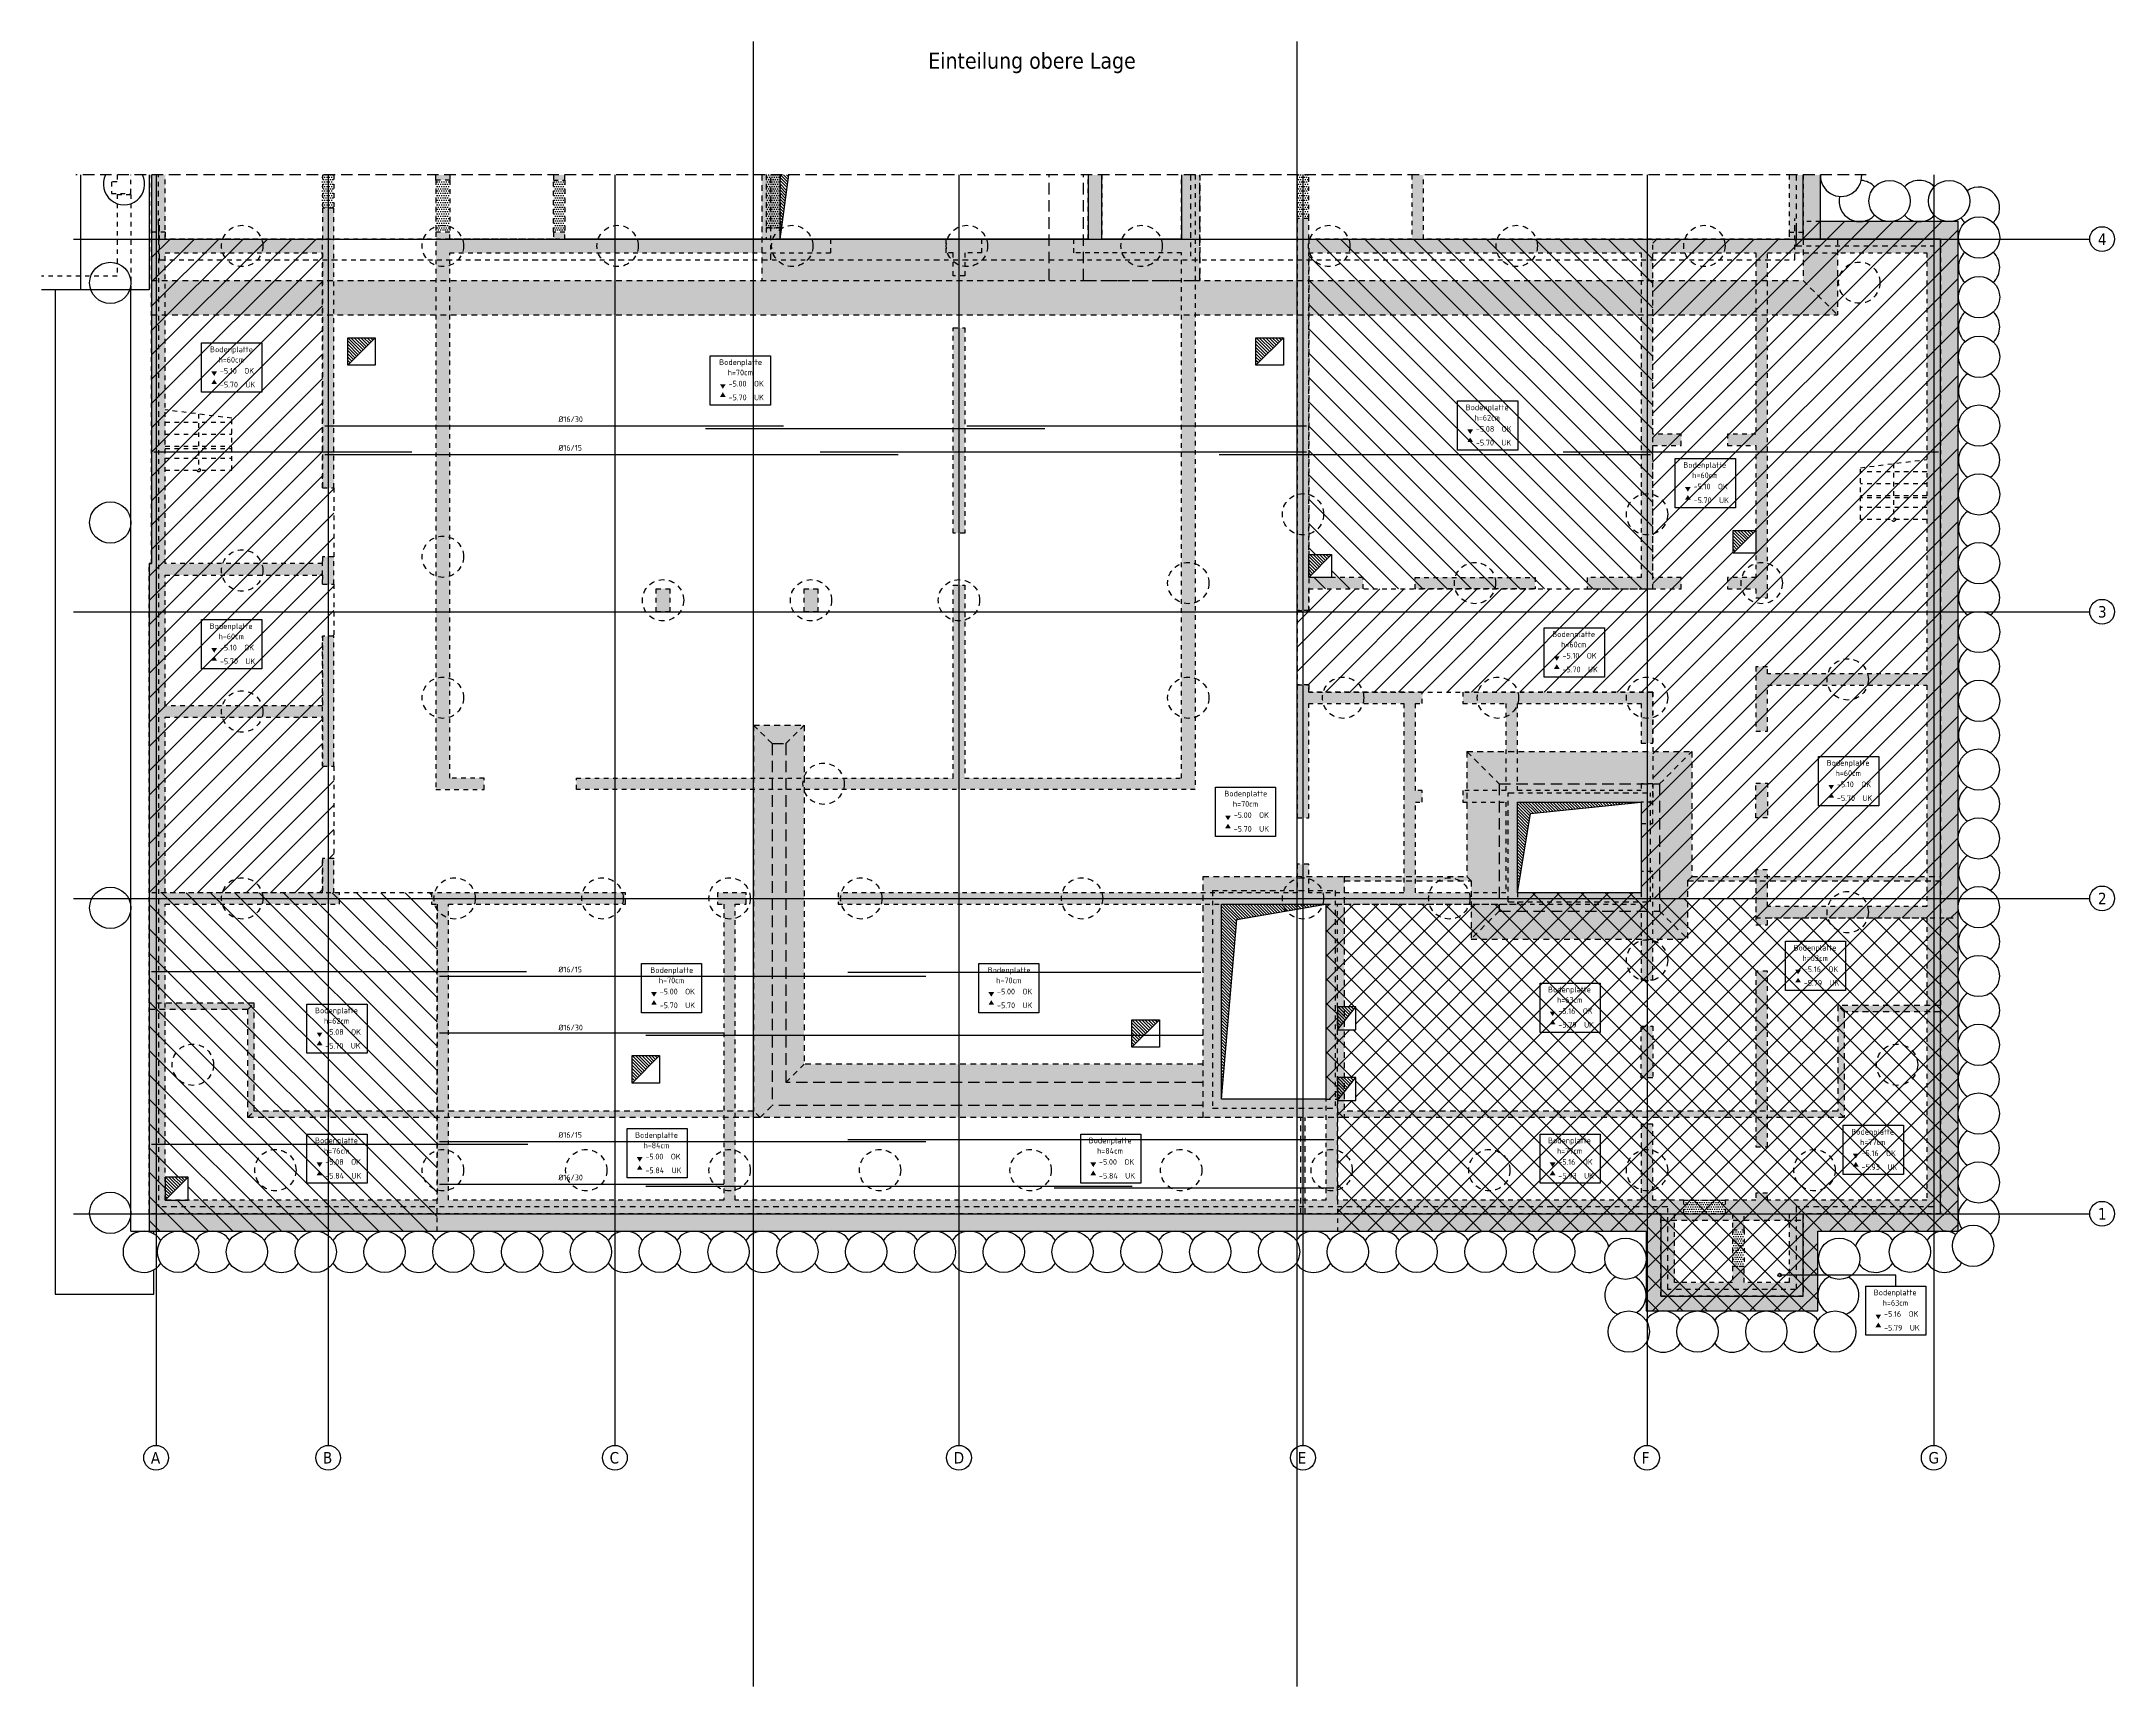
# Model space of a CAD drawing. Extents: x -101 to 101, y -52 to 90.
# Drawn here: x -101.18 to -55.99, y 54.14 to 90.01 of the extents above; entities that cross this region are included whole.
import ezdxf

# ---------------------------------------------------------------- set-up
doc = ezdxf.new("R2010")
doc.units = 0
doc.header["$LTSCALE"] = 0.5
for name, pattern in [('AUSGEZOGEN', [1000.01, 1000, 0.01]), ('DASHED', [0.75, 0.5, -0.25]), ('DIVIDE2', [0.625, 0.25, -0.125, 0, -0.125, 0, -0.125]), ('DOT', [0.175, 0.05, -0.125]), ('HIDDEN', [0.375, 0.25, -0.125]), ('HIDDEN2', [0.187, 0.125, -0.062]), ('PUNKT', [0.175, 0.05, -0.125]), ('VERDECKT', [0.375, 0.25, -0.125]), ('VERDECKTX2', [0.75, 0.5, -0.25])]:
    doc.linetypes.add(name, pattern=pattern)
for name, color, linetype in [('2.UG', 7, 'Continuous'), ('ACHSEN', 7, 'Continuous'), ('AFB', 7, 'Continuous'), ('AFU', 7, 'Continuous'), ('BETON', 7, 'Continuous'), ('Brüstung 2.UG', 7, 'Continuous'), ('DRUEBER', 7, 'Continuous'), ('grau_dunkel', 7, 'Continuous'), ('grau_hell', 7, 'Continuous'), ('grau_mittel', 7, 'Continuous'), ('Gründungspfähle', 7, 'Continuous'), ('HILFE', 7, 'Continuous'), ('koten', 7, 'Continuous'), ('OBJEKT', 7, 'Continuous'), ('RND', 7, 'Continuous'), ('SCHRAFF', 7, 'Continuous'), ('SFP_Achsen', 7, 'Continuous'), ('TEXT', 7, 'Continuous'), ('Verbau', 7, 'Continuous'), ('VERDECKT', 7, 'Continuous'), ('Versprung oberseitig', 7, 'Continuous')]:
    doc.layers.add(name, color=color, linetype=linetype)
doc.layers.add('NOPLOT', color=7, linetype='Continuous', plot=False)
doc.styles.add('helv', font='tahoma.ttf')
doc.styles.add('txt', font='isocp.shx')
doc.linetypes.add('AFU_50K', pattern='A,0.15,["/",Standard,S=0.2,R=0,X=-0.01,Y=-0.1],0.07,["/",Standard,S=0.2,R=0,X=-0.01,Y=-0.1],0.15', length=0.37)
pattern_1 = [(135, (-177.361424, 625.608494), (-0.035355339, -0.035355339), [])]
pattern_2 = [(0, (-180.60081, 556.55084), (0.025, 0.05), [0, -0.05])]
pattern_3 = [(0, (-177.361424, 625.608494), (0.025, 0.05), [0, -0.05])]

# ---------------------------------------------------------------- blocks, each defined once
blk = doc.blocks.new('okrd_o')
at = {"layer": 'koten', "color": 7, "linetype": 'Continuous'}
blk.add_solid([(-0.125, 0.202), (0.125, 0.202), (0, 0)], dxfattribs=at)
at = {"layer": 'koten', "style": 'txt'}
blk.add_attdef('OKRD', (0.25, 0.1), '', height=0.25, dxfattribs=at)
blk = doc.blocks.new('okrd_u')
at = {"layer": 'koten', "color": 7, "linetype": 'Continuous'}
blk.add_solid([(-0.125, -0.202), (0.125, -0.202), (0, 0)], dxfattribs=at)
at = {"layer": 'koten', "style": 'txt'}
blk.add_attdef('OKRD', (0.25, -0.35), '', height=0.25, dxfattribs=at)

msp = doc.modelspace()

# ---------------------------------------------------------------- hatches: boundary and pattern name
at = {"layer": '2.UG', "linetype": 'PUNKT'}
h = msp.add_hatch(dxfattribs=at)
h.set_pattern_fill('DOTS', scale=0.8, double=1)
h.set_pattern_definition(pattern_3)
h.paths.add_polyline_path([(-63.5515, 69.742), (-63.8015, 69.742), (-63.8015, 65.912), (-63.5515, 65.912)], flags=0)
h.paths.add_polyline_path([(-66.0515, 68.542), (-66.3015, 68.542), (-66.3015, 67.417), (-66.0515, 67.417)], flags=0)
h.paths.add_polyline_path([(-62.7765, 87.102), (-98.7765, 87.102), (-98.7765, 78.627), (-98.8265, 78.627), (-98.8265, 64.452), (-65.8765, 64.452), (-65.8765, 62.652), (-62.7765, 62.652), (-62.7765, 64.452), (-59.7765, 64.452), (-59.7765, 85.702), (-62.7765, 85.702)])
h.paths.add_polyline_path([(-63.0765, 87.102), (-71.0515, 87.102), (-71.0515, 85.702), (-63.0765, 85.702)])
h.paths.add_polyline_path([(-90.0165, 87.102), (-98.4765, 87.102), (-98.4765, 85.702), (-95.0515, 85.702), (-95.0515, 86.377), (-94.8015, 86.377), (-94.8015, 80.277), (-95.0515, 80.277), (-95.0515, 85.402), (-98.4765, 85.402), (-98.4765, 78.627), (-95.0515, 78.627), (-95.0515, 78.777), (-94.8015, 78.777), (-94.8015, 78.177), (-95.0515, 78.177), (-95.0515, 78.377), (-98.4765, 78.377), (-98.4765, 75.527), (-95.0515, 75.527), (-95.0515, 77.042), (-94.8015, 77.042), (-94.8015, 74.207), (-95.0515, 74.207), (-95.0515, 75.277), (-98.4765, 75.277), (-98.4765, 71.452), (-95.0515, 71.452), (-95.0515, 72.197), (-94.8015, 72.197), (-94.8015, 71.452), (-94.6815, 71.452), (-94.6815, 71.202), (-98.4765, 71.202), (-98.4765, 64.752), (-92.5515, 64.752), (-92.5515, 71.202), (-92.6715, 71.202), (-92.6715, 71.452), (-88.4465, 71.452), (-88.4465, 71.202), (-92.3015, 71.202), (-92.3015, 64.752), (-86.3015, 64.752), (-86.3015, 71.202), (-86.4365, 71.202), (-86.4365, 71.452), (-85.8165, 71.452), (-85.8165, 71.202), (-86.0515, 71.202), (-86.0515, 64.752), (-73.1765, 64.752), (-73.1765, 71.202), (-83.8065, 71.202), (-83.8065, 71.452), (-73.8015, 71.452), (-73.8015, 72.072), (-73.5515, 72.072), (-73.5515, 71.452), (-71.4765, 71.452), (-71.4765, 75.577), (-73.5515, 75.577), (-73.5515, 73.082), (-73.8015, 73.082), (-73.8015, 75.982), (-73.5515, 75.982), (-73.5515, 75.827), (-71.0765, 75.827), (-71.0765, 75.577), (-71.2265, 75.577), (-71.2265, 73.677), (-71.0765, 73.677), (-71.0765, 73.427), (-71.2265, 73.427), (-71.2265, 71.452), (-69.2515, 71.452), (-69.2515, 73.427), (-70.1915, 73.427), (-70.1915, 73.677), (-69.2515, 73.677), (-69.2515, 75.5769), (-70.1915, 75.577), (-70.1915, 75.827), (-66.0515, 75.827), (-66.0515, 74.712), (-66.3015, 74.712), (-66.3015, 75.577), (-69.0015, 75.577), (-69.0015, 73.6769), (-66.3015, 73.677), (-66.3015, 73.827), (-66.0515, 73.827), (-66.0515, 72.962), (-66.3015, 72.962), (-66.3015, 73.427), (-69.0015, 73.427), (-69.0015, 71.452), (-66.3015, 71.452), (-66.3015, 71.912), (-66.0515, 71.912), (-66.0515, 69.552), (-66.3015, 69.552), (-66.3015, 71.202), (-72.9265, 71.202), (-72.9265, 64.752), (-66.3015, 64.752), (-66.3015, 66.407), (-66.0515, 66.407), (-66.0515, 64.752), (-65.3765, 64.752), (-65.3765, 64.452), (-65.5765, 64.452), (-65.5765, 62.952), (-64.3115, 62.952), (-64.3115, 63.302), (-64.0615, 63.302), (-64.0615, 62.952), (-63.0765, 62.952), (-63.0765, 64.452), (-64.0615, 64.452), (-64.0615, 64.102), (-64.3115, 64.102), (-64.3115, 64.452), (-64.4765, 64.452), (-64.4765, 64.752), (-63.8015, 64.752), (-63.8015, 64.902), (-63.5515, 64.902), (-63.5515, 64.752), (-60.0765, 64.752), (-60.0765, 70.902), (-63.5515, 70.902), (-63.5515, 70.752), (-63.8015, 70.752), (-63.8015, 71.952), (-63.5515, 71.952), (-63.5515, 71.152), (-60.0765, 71.152), (-60.0765, 75.977), (-63.5515, 75.977), (-63.5515, 74.977), (-63.8015, 74.977), (-63.8015, 76.377), (-63.5515, 76.377), (-63.5515, 76.227), (-60.0765, 76.227), (-60.0765, 85.402), (-63.5515, 85.402), (-63.5515, 77.877), (-63.8015, 77.877), (-63.8015, 78.077), (-64.4215, 78.077), (-64.4215, 78.327), (-63.8015, 78.327), (-63.8015, 81.202), (-64.4215, 81.202), (-64.4215, 81.452), (-63.8015, 81.452), (-63.8015, 85.402), (-66.0515, 85.402), (-66.0515, 81.452), (-65.4315, 81.452), (-65.4315, 81.202), (-66.0515, 81.202), (-66.0515, 78.327), (-65.4315, 78.327), (-65.4315, 78.077), (-67.4815, 78.077), (-67.4815, 78.327), (-66.3015, 78.327), (-66.3015, 85.402), (-73.5515, 85.402), (-73.5515, 78.327), (-72.3665, 78.327), (-72.3665, 78.077), (-73.5515, 78.077), (-73.5515, 77.607), (-73.8015, 77.607), (-73.8015, 86.152), (-73.5515, 86.152), (-73.5515, 85.702), (-71.3015, 85.702), (-71.3015, 87.102), (-89.7665, 87.102), (-89.7665, 86.987), (-90.0165, 86.987)])
h = msp.add_hatch(dxfattribs=at)
h.set_pattern_fill('DOTS', scale=0.8, double=1)
h.set_pattern_definition(pattern_3)
h.paths.add_polyline_path([(-63.8015, 65.912), (-63.5515, 65.912), (-63.5515, 69.742), (-63.8015, 69.742)])
h.paths.add_polyline_path([(-66.0515, 68.542), (-66.3015, 68.542), (-66.3015, 67.417), (-66.0515, 67.417)])
h.paths.add_polyline_path([(-63.5515, 73.842), (-63.8015, 73.842), (-63.8015, 73.087), (-63.5515, 73.087)])
h.paths.add_polyline_path([(-71.2315, 78.327), (-71.2315, 78.077), (-68.6165, 78.077), (-68.6165, 78.327)])
h.paths.add_polyline_path([(-89.7665, 85.702), (-89.7665, 85.852), (-90.0165, 85.852), (-90.0165, 85.702), (-92.2765, 85.702), (-92.2765, 85.852), (-92.5765, 85.852), (-92.5765, 73.702), (-91.5265, 73.702), (-91.5265, 73.952), (-92.2765, 73.952), (-92.2765, 85.402), (-83.9665, 85.402), (-83.9665, 85.702), (-85.0765, 85.702), (-85.0765, 85.947), (-85.3765, 85.947), (-85.3765, 85.702)])
h.paths.add_polyline_path([(-80.6815, 85.402), (-80.6815, 85.702), (-81.4565, 85.702), (-81.4565, 85.402), (-81.3015, 85.402), (-81.3015, 84.902), (-81.0515, 84.902), (-81.0515, 85.402)], flags=17)
h.paths.add_polyline_path([(-84.2515, 78.077), (-84.5515, 78.077), (-84.5515, 77.577), (-84.2515, 77.577)], flags=17)
h.paths.add_polyline_path([(-87.7765, 77.577), (-87.4765, 77.577), (-87.4765, 78.077), (-87.7765, 78.077)], flags=17)
h.paths.add_polyline_path([(-81.3015, 79.292), (-81.0515, 79.292), (-81.0515, 83.767), (-81.3015, 83.767)], flags=17)
h.paths.add_polyline_path([(-92.2765, 87.102), (-92.5765, 87.102), (-92.5765, 86.987), (-92.2765, 86.987)])
h.paths.add_polyline_path([(-76.0265, 87.102), (-76.3265, 87.102), (-76.3265, 85.702), (-78.6715, 85.702), (-78.6715, 85.402), (-76.3265, 85.402), (-76.3265, 73.952), (-81.0515, 73.952), (-81.0515, 78.157), (-81.3015, 78.157), (-81.3015, 73.952), (-89.5165, 73.952), (-89.5165, 73.702), (-76.0265, 73.702)])
at = {"layer": 'Brüstung 2.UG', "linetype": 'DOT'}
h = msp.add_hatch(dxfattribs=at)
h.set_pattern_fill('DOTS', color=102, scale=0.8, double=1)
h.set_pattern_definition(pattern_2)
h.paths.add_polyline_path([(-94.8015, 87.102), (-95.0515, 87.102), (-95.0515, 86.377), (-94.8015, 86.377)])
h = msp.add_hatch(dxfattribs=at)
h.set_pattern_fill('DOTS', color=102, scale=0.8, double=1)
h.set_pattern_definition(pattern_2)
h.paths.add_polyline_path([(-92.5765, 85.852), (-92.2765, 85.852), (-92.2765, 86.987), (-92.5765, 86.987)])
h = msp.add_hatch(dxfattribs=at)
h.set_pattern_fill('DOTS', color=102, scale=0.8, double=1)
h.set_pattern_definition(pattern_2)
h.paths.add_polyline_path([(-89.7665, 86.987), (-90.0165, 86.987), (-90.0165, 85.852), (-89.7665, 85.852)])
h = msp.add_hatch(dxfattribs=at)
h.set_pattern_fill('DOTS', color=102, scale=0.8, double=1)
h.set_pattern_definition(pattern_2)
h.paths.add_polyline_path([(-85.0765, 87.102), (-85.3765, 87.102), (-85.3765, 85.947), (-85.0765, 85.947)])
h = msp.add_hatch(dxfattribs=at)
h.set_pattern_fill('DOTS', color=102, scale=0.8, double=1)
h.set_pattern_definition(pattern_2)
h.paths.add_polyline_path([(-73.5515, 87.102), (-73.8015, 87.102), (-73.8015, 86.152), (-73.5515, 86.152)])
at = {"layer": 'Brüstung 2.UG', "linetype": 'PUNKT'}
h = msp.add_hatch(dxfattribs=at)
h.set_pattern_fill('DOTS', color=102, scale=0.8, double=1)
h.set_pattern_definition(pattern_2)
h.paths.add_polyline_path([(-65.3765, 64.752), (-65.3765, 64.452), (-64.4765, 64.452), (-64.4765, 64.752)])
at = {"layer": 'Brüstung 2.UG', "linetype": 'DOT'}
h = msp.add_hatch(dxfattribs=at)
h.set_pattern_fill('DOTS', color=102, scale=0.8, double=1)
h.set_pattern_definition(pattern_3)
h.paths.add_polyline_path([(-64.0615, 64.102), (-64.3115, 64.102), (-64.3115, 63.302), (-64.0615, 63.302)])
at = {"layer": 'DRUEBER', "linetype": 'AUSGEZOGEN'}
h = msp.add_hatch(dxfattribs=at)
h.set_pattern_fill('ANSI31', color=8, scale=3, style=0, double=1)
h.set_pattern_definition([(45, (-180.6008, 556.55084), (-0.26516504, 0.26516504), [])])
h.paths.add_polyline_path([(-64.3015, 78.852), (-64.3015, 79.352), (-63.8015, 79.352), (-63.8015, 78.852)])
h.paths.add_polyline_path([(-73.5515, 75.982), (-73.5515, 75.827), (-66.0515, 75.827), (-66.0515, 73.427), (-66.3015, 73.427), (-66.3015, 71.327), (-63.8015, 71.327), (-63.8015, 70.902), (-59.3965, 70.902), (-59.3965, 76.227), (-59.3965, 86.082), (-62.7765, 86.082), (-62.7765, 85.852), (-63.0765, 85.852), (-63.0765, 85.702), (-66.0515, 85.702), (-66.0515, 78.077), (-73.5515, 78.077), (-73.5515, 77.607), (-73.8015, 77.607), (-73.8015, 75.982)])
h = msp.add_hatch(dxfattribs=at)
h.set_pattern_fill('ANSI31', color=8, scale=3, style=0, double=1)
h.set_pattern_definition([(45, (-177.36142, 625.6085), (-0.26516504, 0.26516504), [])])
h.paths.add_polyline_path([(-95.0515, 78.777), (-94.8015, 78.777), (-94.8015, 80.277), (-95.0515, 80.277), (-95.0515, 84.047), (-98.7765, 84.047), (-98.7765, 78.627), (-98.8265, 78.627), (-98.8265, 71.452), (-95.0515, 71.452), (-95.0515, 72.197), (-94.8015, 72.197), (-94.8015, 74.207), (-95.0515, 74.207), (-95.0515, 77.042), (-94.8015, 77.042), (-94.8015, 78.177), (-95.0515, 78.177)])
h.paths.add_polyline_path([(-95.0515, 84.047), (-95.0515, 84.802), (-98.7765, 84.802), (-98.7765, 84.047)])
h.paths.add_polyline_path([(-95.0515, 84.802), (-95.0515, 85.702), (-98.4765, 85.702), (-98.4765, 85.852), (-98.7765, 85.852), (-98.7765, 84.802)])
at = {"layer": 'grau_dunkel'}
h = msp.add_hatch(color=21, dxfattribs=at)
h.paths.add_polyline_path([(-78.0629, 85.702), (-78.3629, 85.702), (-78.4629, 85.702), (-78.4629, 84.802), (-75.9265, 84.802), (-75.9265, 85.702), (-76.3265, 85.702)])
h.paths.add_polyline_path([(-78.4629, 84.802), (-78.4629, 85.702), (-85.0765, 85.702), (-85.4765, 85.702), (-85.4765, 84.802)])
h.paths.add_polyline_path([(-85.0765, 87.102), (-85.4765, 87.102), (-85.4765, 85.702), (-85.0765, 85.702)])
h.paths.add_polyline_path([(-75.9265, 87.102), (-76.3265, 87.102), (-76.3265, 85.702), (-75.9265, 85.702)])
at = {"layer": 'grau_dunkel', "linetype": 'AUSGEZOGEN'}
h = msp.add_hatch(dxfattribs=at)
h.set_pattern_fill('ANSI31', color=21, scale=0.015, angle=90, style=0, double=1)
h.set_pattern_definition([(135, (-216.1219, 76.852334), (-0.03367596, -0.03367596), [])])
h.paths.add_polyline_path([(-84.886, 87.102), (-85.0765, 87.102), (-85.0765, 85.702)])
h = msp.add_hatch(dxfattribs=at)
h.set_pattern_fill('ANSI31', color=171, scale=0.4, angle=90, style=0, double=1)
h.set_pattern_definition(pattern_1)
h.paths.add_polyline_path([(-93.9015, 83.552), (-94.5015, 83.552), (-94.5015, 82.952)])
h = msp.add_hatch(dxfattribs=at)
h.set_pattern_fill('ANSI31', color=171, scale=0.4, angle=90, style=0, double=1)
h.set_pattern_definition([(135, (-157.561424, 625.608494), (-0.035355339, -0.035355339), [])])
h.paths.add_polyline_path([(-74.1015, 83.552), (-74.7015, 83.552), (-74.7015, 82.952)])
h = msp.add_hatch(dxfattribs=at)
h.set_pattern_fill('ANSI31', color=171, scale=0.4, angle=90, style=0, double=1)
h.set_pattern_definition(pattern_1)
h.paths.add_polyline_path([(-63.8015, 79.352), (-64.3015, 79.352), (-64.3015, 78.852)])
h = msp.add_hatch(dxfattribs=at)
h.set_pattern_fill('ANSI31', color=171, scale=0.4, angle=90, style=0, double=1)
h.set_pattern_definition([(135, (-186.611424, 625.083494), (-0.035355339, -0.035355339), [])])
h.paths.add_polyline_path([(-73.0515, 78.827), (-73.5515, 78.827), (-73.5515, 78.327)])
at = {"layer": 'grau_dunkel'}
msp.add_hatch(color=21, dxfattribs=at).paths.add_polyline_path([(-75.8515, 66.812), (-75.8515, 67.312), (-84.9515, 67.312), (-84.9515, 74.702), (-85.2515, 74.702), (-85.2515, 66.812)])
h = msp.add_hatch(color=21, dxfattribs=at)
h.paths.add_polyline_path([(-65.9015, 71.052), (-65.9015, 73.827), (-69.4015, 73.827), (-69.4015, 71.052)])
h.paths.add_polyline_path([(-69.0015, 73.427), (-69.0015, 71.452), (-66.3015, 71.452), (-66.3015, 73.427)], flags=16)
at = {"layer": 'grau_dunkel', "linetype": 'AUSGEZOGEN'}
h = msp.add_hatch(dxfattribs=at)
h.set_pattern_fill('ANSI31', color=21, scale=0.015, angle=90, style=0, double=1)
h.set_pattern_definition([(135, (-216.121936, 76.852334), (-0.03367596, -0.03367596), [])])
h.paths.add_polyline_path([(-69.0015, 73.427), (-69.0017, 71.452), (-68.7164, 73.1774), (-66.3015, 73.427)])
at = {"layer": 'grau_dunkel'}
h = msp.add_hatch(color=21, dxfattribs=at)
h.paths.add_polyline_path([(-72.7765, 66.552), (-72.7765, 71.802), (-75.8515, 71.802), (-75.8515, 66.552)])
h.paths.add_polyline_path([(-73.1765, 66.952), (-73.1765, 71.202), (-75.4515, 71.202), (-75.4515, 66.952)], flags=16)
at = {"layer": 'grau_dunkel', "linetype": 'AUSGEZOGEN'}
h = msp.add_hatch(dxfattribs=at)
h.set_pattern_fill('ANSI31', color=21, scale=0.015, angle=90, style=0, double=1)
h.set_pattern_definition([(135, (-216.1219, 76.85233), (-0.03367596, -0.03367596), [])])
h.paths.add_polyline_path([(-73.1765, 71.202), (-75.4515, 71.202), (-75.4515, 66.952), (-75.121, 70.868)])
at = {"layer": 'grau_dunkel', "linetype": 'VERDECKTX2'}
h = msp.add_hatch(dxfattribs=at)
h.set_pattern_fill('ANSI31', color=171, scale=0.4, angle=90, style=0, double=1)
h.set_pattern_definition(pattern_1)
h.paths.add_polyline_path([(-72.7765, 68.962), (-72.9265, 68.962), (-72.9265, 68.462), (-72.7765, 68.6495)])
h.paths.add_polyline_path([(-72.5265, 68.962), (-72.7765, 68.962), (-72.7765, 68.6495)])
at = {"layer": 'grau_dunkel', "linetype": 'AUSGEZOGEN'}
h = msp.add_hatch(dxfattribs=at)
h.set_pattern_fill('ANSI31', color=171, scale=0.4, angle=90, style=0, double=1)
h.set_pattern_definition([(135, (-160.266424, 610.73849), (-0.035355339, -0.035355339), [])])
h.paths.add_polyline_path([(-76.8065, 68.682), (-77.4065, 68.682), (-77.4065, 68.082)])
h = msp.add_hatch(dxfattribs=at)
h.set_pattern_fill('ANSI31', color=171, scale=0.4, angle=90, style=0, double=1)
h.set_pattern_definition([(135, (-171.161424, 609.958494), (-0.035355339, -0.035355339), [])])
h.paths.add_polyline_path([(-87.7015, 67.902), (-88.3015, 67.902), (-88.3015, 67.302)])
at = {"layer": 'grau_dunkel', "linetype": 'VERDECKTX2'}
h = msp.add_hatch(dxfattribs=at)
h.set_pattern_fill('ANSI31', color=171, scale=0.4, angle=90, style=0, double=1)
h.set_pattern_definition(pattern_1)
h.paths.add_polyline_path([(-72.9265, 66.922), (-72.7765, 67.1095), (-72.7765, 67.422), (-72.9265, 67.422)])
h.paths.add_polyline_path([(-72.5265, 67.422), (-72.7765, 67.422), (-72.7765, 67.1095)])
at = {"layer": 'grau_dunkel', "linetype": 'AUSGEZOGEN'}
h = msp.add_hatch(dxfattribs=at)
h.set_pattern_fill('ANSI31', color=171, scale=0.4, angle=90, style=0, double=1)
h.set_pattern_definition(pattern_1)
h.paths.add_polyline_path([(-98.4765, 65.252), (-98.4765, 64.752), (-97.9765, 65.252)])
at = {"layer": 'grau_hell'}
h = msp.add_hatch(color=9, dxfattribs=at)
h.paths.add_polyline_path([(-62.0215, 84.047), (-62.7765, 84.802), (-98.7765, 84.802), (-98.7765, 84.047)])
h.paths.add_polyline_path([(-62.7765, 84.802), (-62.0215, 84.047), (-62.0215, 85.702), (-62.7765, 85.702)])
h = msp.add_hatch(color=9, dxfattribs=at)
h.paths.add_polyline_path([(-84.5515, 67.712), (-84.9515, 67.312), (-75.8515, 67.312), (-75.8515, 67.712)])
h.paths.add_polyline_path([(-84.9515, 67.312), (-84.5515, 67.712), (-84.5515, 75.102), (-84.9515, 74.702)])
h.paths.add_polyline_path([(-85.2515, 74.702), (-84.9515, 74.702), (-84.5515, 75.102), (-85.6515, 75.102)])
h.paths.add_polyline_path([(-85.2515, 74.702), (-85.6515, 75.102), (-85.6515, 66.692), (-85.5115, 66.552), (-85.2515, 66.812)])
h.paths.add_polyline_path([(-85.2515, 66.812), (-85.5115, 66.552), (-75.8515, 66.552), (-75.8515, 66.812)])
h.paths.add_polyline_path([(-96.5365, 66.692), (-96.6765, 66.552), (-85.5115, 66.552), (-85.6515, 66.692)])
h.paths.add_polyline_path([(-96.6765, 66.552), (-96.5365, 66.692), (-96.5365, 69.042), (-96.6765, 68.902)])
h.paths.add_polyline_path([(-98.8265, 69.042), (-98.8265, 68.902), (-96.6765, 68.902), (-96.5365, 69.042)])
h = msp.add_hatch(color=9, dxfattribs=at)
h.paths.add_polyline_path([(-70.1015, 74.527), (-70.1015, 71.802), (-70.0115, 71.712), (-70.0115, 70.442), (-65.2915, 70.442), (-65.2915, 71.712), (-65.2015, 71.802), (-65.2015, 74.527)])
h.paths.add_polyline_path([(-69.4015, 73.827), (-69.4015, 71.052), (-65.9015, 71.052), (-65.9015, 73.827)], flags=16)
h = msp.add_hatch(color=9, dxfattribs=at)
h.paths.add_polyline_path([(-70.0115, 71.712), (-70.1015, 71.802), (-72.7765, 71.802), (-72.7765, 71.712)])
h.paths.add_polyline_path([(-65.2015, 71.802), (-65.2915, 71.712), (-59.7765, 71.712), (-59.7765, 71.802)])
h = msp.add_hatch(color=9, dxfattribs=at)
h.paths.add_polyline_path([(-59.7765, 68.9919), (-62.0165, 68.9919), (-61.8765, 68.8519), (-59.7765, 68.8519)])
h.paths.add_polyline_path([(-62.0165, 68.9919), (-62.0165, 66.6919), (-61.8765, 66.5519), (-61.8765, 68.8519)])
h.paths.add_polyline_path([(-62.0165, 66.6919), (-72.7765, 66.6919), (-72.7765, 66.5519), (-61.8765, 66.5519)])
for points in [[(-73.7215, 64.452), (-73.6315, 64.452), (-73.6315, 66.552), (-73.7215, 66.552)], [(-65.8765, 64.452), (-65.8765, 64.312), (-62.7765, 64.312), (-62.7765, 64.452)]]:
    msp.add_hatch(color=9, dxfattribs=at).paths.add_polyline_path(points)
at = {"layer": 'grau_mittel'}
h = msp.add_hatch(color=61, dxfattribs=at)
h.paths.add_polyline_path([(-92.5515, 64.072), (-92.5515, 64.452), (-98.8265, 64.452), (-98.8265, 64.072)])
h.paths.add_polyline_path([(-86.0515, 64.072), (-86.0515, 64.452), (-92.5515, 64.452), (-92.5515, 64.072)])
h.paths.add_polyline_path([(-86.0515, 64.452), (-86.0515, 64.072), (-72.9265, 64.072), (-72.9265, 64.452)])
h.paths.add_polyline_path([(-72.9265, 64.452), (-72.9265, 64.072), (-66.1965, 64.072), (-66.1965, 64.452)])
h.paths.add_polyline_path([(-65.8765, 64.452), (-66.1965, 64.452), (-66.1965, 64.072), (-66.1965, 62.332), (-62.4565, 62.332), (-62.4565, 64.072), (-62.4565, 64.452), (-62.7765, 64.452), (-62.7765, 62.652), (-65.8765, 62.652)])
edge = h.paths.add_edge_path()
edge.add_line((-62.4565, 64.452), (-62.4565, 64.072))
edge.add_line((-62.4565, 64.072), (-61.2326, 64.072))
edge.add_arc((-61.1965, 63.6234), 0.45, 85.39621, 94.60379, ccw=False)
edge.add_line((-61.1604, 64.072), (-60.4826, 64.072))
edge.add_arc((-60.4465, 63.6234), 0.45, 85.39621, 94.60379, ccw=False)
edge.add_line((-60.4104, 64.072), (-59.7475, 64.072))
edge.add_arc((-59.6965, 63.6249), 0.45, 83.48751, 96.51249, ccw=False)
edge.add_line((-59.6455, 64.072), (-59.3965, 64.072))
edge.add_line((-59.3965, 64.072), (-59.3965, 70.902))
edge.add_line((-59.3965, 70.902), (-59.7765, 70.902))
edge.add_line((-59.7765, 70.902), (-59.7765, 64.452))
edge.add_line((-59.7765, 64.452), (-62.4565, 64.452))
h.paths.add_polyline_path([(-59.7765, 70.902), (-59.3965, 70.902), (-59.3965, 73.542), (-59.7765, 73.542)])
h.paths.add_polyline_path([(-59.3965, 76.227), (-59.7765, 76.227), (-59.7765, 73.542), (-59.3965, 73.542)])
h.paths.add_polyline_path([(-59.3965, 86.082), (-62.3965, 86.082), (-62.3965, 85.702), (-59.7765, 85.702), (-59.7765, 76.227), (-59.3965, 76.227)])
h.paths.add_polyline_path([(-62.3965, 87.102), (-62.7765, 87.102), (-62.7765, 85.702), (-62.3965, 85.702)])
msp.add_hatch(color=61, dxfattribs=at).paths.add_polyline_path([(-78.0615, 87.102), (-78.3615, 87.102), (-78.3615, 85.702), (-78.0615, 85.702)])
at = {"layer": 'SCHRAFF', "linetype": 'AUSGEZOGEN'}
h = msp.add_hatch(dxfattribs=at)
h.set_pattern_fill('ANSI31', color=8, scale=3, angle=90, style=0, double=1)
h.set_pattern_definition([(135, (-177.36142, 625.6085), (-0.26516504, -0.26516504), [])])
h.paths.add_polyline_path([(-66.0515, 85.702), (-66.1765, 85.702), (-66.1765, 78.077), (-66.0515, 78.077)])
h.paths.add_polyline_path([(-73.0515, 78.327), (-73.5515, 78.327), (-73.5515, 78.077), (-66.1765, 78.077), (-66.1765, 85.702), (-73.5515, 85.702), (-73.5515, 78.827), (-73.0515, 78.827)])
h = msp.add_hatch(dxfattribs=at)
h.set_pattern_fill('ANSI31', color=8, scale=3, angle=90, style=0, double=1)
h.set_pattern_definition([(135, (-180.6008, 556.55084), (-0.26516504, -0.26516504), [])])
h.paths.add_polyline_path([(-98.4765, 65.252), (-97.9765, 65.252), (-97.9765, 64.752), (-98.4765, 64.752)], flags=16)
h.paths.add_polyline_path([(-92.5515, 71.202), (-92.6715, 71.202), (-92.6715, 71.452), (-98.8265, 71.452), (-98.8265, 64.072), (-92.5515, 64.072)])
h = msp.add_hatch(dxfattribs=at)
h.set_pattern_fill('ANSI37', color=8, scale=3, angle=90, style=0, double=1)
h.set_pattern_definition([(135, (-177.36142, 625.6085), (-0.26516504, -0.26516504), []), (225, (-177.36142, 625.6085), (0.26516504, -0.26516504), [])])
h.paths.add_polyline_path([(-72.5265, 68.962), (-72.5265, 68.462), (-72.9265, 68.462), (-72.9265, 68.962)], flags=16)
h.paths.add_polyline_path([(-72.9265, 66.952), (-72.9265, 67.422), (-72.5265, 67.422), (-72.5265, 66.922), (-72.9265, 66.922), (-72.9265, 64.072), (-66.1965, 64.072), (-66.1965, 62.332), (-62.4565, 62.332), (-62.4565, 64.072), (-59.3965, 64.072), (-59.3965, 70.902), (-63.8015, 70.902), (-63.8015, 71.327), (-66.3015, 71.327), (-66.3015, 71.452), (-69.0015, 71.4532), (-69.0015, 71.202), (-73.1765, 71.202), (-73.1765, 66.952)])

# ---------------------------------------------------------------- linework, layer by layer
at = {"layer": 'ACHSEN', "color": 140, "linetype": 'AUSGEZOGEN'}
for p, q in [((-98.6765, 87.102), (-98.6765, 59.402)), ((-94.9265, 87.102), (-94.9265, 59.402)), ((-88.6765, 87.102), (-88.6765, 59.402)), ((-81.1765, 87.102), (-81.1765, 59.402)), ((-73.6765, 87.102), (-73.6765, 59.402)), ((-66.1765, 87.102), (-66.1765, 59.402)), ((-59.9265, 87.102), (-59.9265, 59.402)), ((-100.4765, 85.702), (-56.5265, 85.702)), ((-100.4765, 77.577), (-56.5265, 77.577)), ((-100.4765, 71.327), (-56.5265, 71.327)), ((-100.4765, 64.452), (-56.5265, 64.452))]:
    msp.add_line(p, q, dxfattribs=at)
at = {"layer": 'AFB', "color": 1, "linetype": 'DIVIDE2'}
for p, q in [((-98.6265, 86.002), (-98.6265, 87.102)), ((-85.2765, 85.252), (-85.2765, 87.102)), ((-76.1265, 87.102), (-76.1265, 85.252)), ((-62.9265, 87.102), (-62.9265, 85.852)), ((-98.6015, 85.252), (-98.6015, 86.152)), ((-62.9515, 85.252), (-62.9515, 86.152)), ((-98.6265, 85.702), (-98.6265, 64.602)), ((-62.9265, 85.552), (-62.9265, 85.702)), ((-62.9265, 85.552), (-59.9265, 85.552)), ((-59.9265, 85.552), (-59.9265, 64.602)), ((-98.6015, 85.252), (-62.9515, 85.252)), ((-69.2015, 73.627), (-66.1015, 73.627)), ((-69.2015, 71.252), (-69.2015, 73.627)), ((-66.1015, 71.252), (-66.1015, 73.627)), ((-75.6515, 71.502), (-75.6515, 66.752)), ((-75.6515, 71.502), (-72.9765, 71.502)), ((-72.9765, 71.502), (-72.9765, 66.752)), ((-69.2015, 71.252), (-66.1015, 71.252)), ((-75.6515, 66.752), (-72.9765, 66.752)), ((-65.7265, 64.602), (-98.6265, 64.602)), ((-65.7265, 62.802), (-65.7265, 64.602)), ((-59.9265, 64.602), (-62.9265, 64.602)), ((-62.9265, 64.602), (-62.9265, 62.802)), ((-62.9265, 62.802), (-65.7265, 62.802))]:
    msp.add_line(p, q, dxfattribs=at)
at = {"layer": 'AFU', "color": 1, "linetype": 'AUSGEZOGEN'}
for p, q in [((-98.6265, 86.002), (-98.6265, 85.702)), ((-62.9265, 86.002), (-62.9265, 85.702))]:
    msp.add_line(p, q, dxfattribs=at)
at = {"layer": 'AFU', "color": 8, "linetype": 'AFU_50K'}
msp.add_line((-78.3615, 85.702), (-78.0615, 85.702), dxfattribs=at)
at = {"layer": 'BETON', "color": 6, "linetype": 'AUSGEZOGEN'}
for p, q in [((-98.7765, 87.102), (-98.7765, 78.627)), ((-78.3615, 87.102), (-78.3615, 85.702)), ((-78.0615, 85.702), (-78.0615, 87.102)), ((-62.7765, 85.702), (-62.7765, 87.102)), ((-59.7765, 85.702), (-62.7765, 85.702)), ((-59.7765, 64.452), (-59.7765, 85.702)), ((-98.7765, 78.627), (-98.8265, 78.627)), ((-98.8265, 78.627), (-98.8265, 64.452)), ((-98.8265, 64.452), (-65.8765, 64.452)), ((-65.8765, 64.452), (-65.8765, 62.652)), ((-62.7765, 62.652), (-62.7765, 64.452)), ((-62.7765, 64.452), (-59.7765, 64.452)), ((-65.8765, 62.652), (-62.7765, 62.652))]:
    msp.add_line(p, q, dxfattribs=at)
for points in [[(-78.3615, 85.702), (-85.0765, 85.702), (-85.0765, 87.102)], [(-76.3265, 87.102), (-76.3265, 85.702), (-78.0615, 85.702)]]:
    msp.add_lwpolyline(points, dxfattribs=at)
for points in [[(-69.0015, 73.427), (-66.3015, 73.427), (-66.3015, 71.452), (-69.0015, 71.452)], [(-75.4515, 71.202), (-73.1765, 71.202), (-73.1765, 66.952), (-75.4515, 66.952)]]:
    msp.add_lwpolyline(points, close=True, dxfattribs=at)
at = {"layer": 'Brüstung 2.UG', "color": 102, "linetype": 'DOT'}
for p, q in [((-95.0515, 87.102), (-95.0515, 86.377)), ((-94.8015, 87.102), (-94.8015, 86.377)), ((-92.5765, 86.987), (-92.5765, 85.852)), ((-92.2765, 86.987), (-92.2765, 85.852)), ((-90.0165, 85.852), (-90.0165, 86.987)), ((-89.7665, 86.987), (-89.7665, 85.852)), ((-85.3765, 87.102), (-85.3765, 85.947)), ((-85.0765, 87.102), (-85.0765, 85.947)), ((-73.8015, 87.102), (-73.8015, 86.152)), ((-73.5515, 86.152), (-73.5515, 87.102)), ((-65.3765, 64.752), (-64.4765, 64.752)), ((-64.4765, 64.452), (-65.3765, 64.452)), ((-64.3115, 64.102), (-64.3115, 63.302)), ((-64.0615, 64.102), (-64.0615, 63.302))]:
    msp.add_line(p, q, dxfattribs=at)
at = {"layer": 'DRUEBER', "color": 8, "linetype": 'PUNKT'}
for p, q in [((-99.5265, 86.947), (-99.6515, 86.947)), ((-99.6515, 86.947), (-99.6515, 86.697)), ((-99.5265, 87.102), (-99.5265, 86.947)), ((-99.2265, 86.697), (-99.2265, 87.102)), ((-99.6515, 86.697), (-99.2265, 86.697)), ((-99.5265, 86.677), (-99.5265, 84.897)), ((-99.5265, 86.677), (-99.2265, 86.677)), ((-99.2265, 86.677), (-99.2265, 84.597)), ((-99.5265, 84.897), (-101.1765, 84.897))]:
    msp.add_line(p, q, dxfattribs=at)
at = {"layer": 'DRUEBER', "color": 7, "linetype": 'HIDDEN2'}
msp.add_line((-62.3965, 86.082), (-62.7765, 86.082), dxfattribs=at)
at = {"layer": 'DRUEBER', "color": 7, "linetype": 'PUNKT'}
for p, q in [((-97.0265, 81.7979), (-98.4765, 81.977)), ((-97.7515, 81.8874), (-97.7515, 80.667)), ((-97.0265, 80.667), (-97.0265, 81.7979)), ((-98.4765, 81.707), (-97.0265, 81.707)), ((-98.4765, 81.447), (-97.0265, 81.447)), ((-98.4765, 81.187), (-97.0265, 81.187)), ((-98.4765, 81.1374), (-97.0265, 81.1374)), ((-98.4765, 80.927), (-97.0265, 80.927)), ((-61.5265, 80.7179), (-60.0765, 80.897)), ((-98.4765, 80.667), (-97.0265, 80.667)), ((-61.5265, 79.587), (-61.5265, 80.7179)), ((-60.8015, 80.8075), (-60.8015, 79.587))]:
    msp.add_line(p, q, dxfattribs=at)
at = {"layer": 'DRUEBER', "color": 7, "linetype": 'DOT'}
for p, q in [((-60.0765, 80.627), (-61.5265, 80.627)), ((-60.0765, 80.367), (-61.5265, 80.367)), ((-60.0765, 80.107), (-61.5265, 80.107)), ((-60.0765, 80.0574), (-61.5265, 80.0574)), ((-60.0765, 79.847), (-61.5265, 79.847)), ((-60.0765, 79.587), (-61.5265, 79.587))]:
    msp.add_line(p, q, dxfattribs=at)
at = {"layer": 'DRUEBER', "color": 7, "linetype": 'PUNKT', "lineweight": -2}
for points in [[(-62.7765, 87.102), (-62.7765, 85.702), (-59.7765, 85.702), (-59.7765, 64.452), (-62.7765, 64.452), (-62.7765, 62.652), (-65.8765, 62.652), (-65.8765, 64.452), (-98.8265, 64.452), (-98.8265, 78.627), (-98.7765, 78.627), (-98.7765, 87.102)], [(-71.3015, 87.102), (-71.3015, 85.702), (-73.5515, 85.702), (-73.5515, 86.152), (-73.8015, 86.152), (-73.8015, 77.607), (-73.5515, 77.607), (-73.5515, 78.077), (-72.3665, 78.077), (-72.3665, 78.327), (-73.5515, 78.327), (-73.5515, 85.402), (-66.3015, 85.402), (-66.3015, 78.327), (-67.4815, 78.327), (-67.4815, 78.077), (-65.4315, 78.077), (-65.4315, 78.327), (-66.0515, 78.327), (-66.0515, 81.202), (-65.4315, 81.202), (-65.4315, 81.452), (-66.0515, 81.452), (-66.0515, 85.402), (-63.8015, 85.402), (-63.8015, 81.452), (-64.4215, 81.452), (-64.4215, 81.202), (-63.8015, 81.202), (-63.8015, 78.327), (-64.4215, 78.327), (-64.4215, 78.077), (-63.8015, 78.077), (-63.8015, 77.877), (-63.5515, 77.877), (-63.5515, 85.402), (-60.0765, 85.402), (-60.0765, 76.227), (-63.5515, 76.227), (-63.5515, 76.377), (-63.8015, 76.377), (-63.8015, 74.977), (-63.5515, 74.977), (-63.5515, 75.977), (-60.0765, 75.977), (-60.0765, 71.152), (-63.5515, 71.152), (-63.5515, 71.952), (-63.8015, 71.952), (-63.8015, 70.752), (-63.5515, 70.752), (-63.5515, 70.902), (-60.0765, 70.902), (-60.0765, 64.752), (-63.5515, 64.752), (-63.5515, 64.902), (-63.8015, 64.902), (-63.8015, 64.752), (-64.4765, 64.752), (-64.4765, 64.452), (-64.3115, 64.452), (-64.3115, 64.102), (-64.0615, 64.102), (-64.0615, 64.452), (-63.0765, 64.452), (-63.0765, 62.952), (-64.0615, 62.952), (-64.0615, 63.302), (-64.3115, 63.302), (-64.3115, 62.952), (-65.5765, 62.952), (-65.5765, 64.452), (-65.3765, 64.452), (-65.3765, 64.752), (-66.0515, 64.752), (-66.0515, 66.407), (-66.3015, 66.407), (-66.3015, 64.752), (-72.9265, 64.752), (-72.9265, 71.202), (-66.3015, 71.202), (-66.3015, 69.552), (-66.0515, 69.552), (-66.0515, 71.912), (-66.3015, 71.912), (-66.3015, 71.452), (-69.0015, 71.452), (-69.0015, 73.427), (-66.3015, 73.427), (-66.3015, 72.962), (-66.0515, 72.962), (-66.0515, 73.827), (-66.3015, 73.827), (-66.3015, 73.677), (-69.0015, 73.6769), (-69.0015, 75.577), (-66.3015, 75.577), (-66.3015, 74.712), (-66.0515, 74.712), (-66.0515, 75.827), (-70.1915, 75.827), (-70.1915, 75.577), (-69.2515, 75.5769), (-69.2515, 73.677), (-70.1915, 73.677), (-70.1915, 73.427), (-69.2515, 73.427), (-69.2515, 71.452), (-71.2265, 71.452), (-71.2265, 73.427), (-71.0765, 73.427), (-71.0765, 73.677), (-71.2265, 73.677), (-71.2265, 75.577), (-71.0765, 75.577), (-71.0765, 75.827), (-73.5515, 75.827), (-73.5515, 75.982), (-73.8015, 75.982), (-73.8015, 73.082), (-73.5515, 73.082), (-73.5515, 75.577), (-71.4765, 75.577), (-71.4765, 71.452), (-73.5515, 71.452), (-73.5515, 72.072), (-73.8015, 72.072), (-73.8015, 71.452), (-83.8065, 71.452), (-83.8065, 71.202), (-73.1765, 71.202), (-73.1765, 64.752), (-86.0515, 64.752), (-86.0515, 71.202), (-85.8165, 71.202), (-85.8165, 71.452), (-86.4365, 71.452), (-86.4365, 71.202), (-86.3015, 71.202), (-86.3015, 64.752), (-92.3015, 64.752), (-92.3015, 71.202), (-88.4465, 71.202), (-88.4465, 71.452), (-92.6715, 71.452), (-92.6715, 71.202), (-92.5515, 71.202), (-92.5515, 64.752), (-98.4765, 64.752), (-98.4765, 71.202), (-94.6815, 71.202), (-94.6815, 71.452), (-94.8015, 71.452), (-94.8015, 72.197), (-95.0515, 72.197), (-95.0515, 71.452), (-98.4765, 71.452), (-98.4765, 75.277), (-95.0515, 75.277), (-95.0515, 74.207), (-94.8015, 74.207), (-94.8015, 77.042), (-95.0515, 77.042), (-95.0515, 75.527), (-98.4765, 75.527), (-98.4765, 78.377), (-95.0515, 78.377), (-95.0515, 78.177), (-94.8015, 78.177), (-94.8015, 78.777), (-95.0515, 78.777), (-95.0515, 78.627), (-98.4765, 78.627), (-98.4765, 85.402), (-95.0515, 85.402), (-95.0515, 80.277), (-94.8015, 80.277), (-94.8015, 86.377), (-95.0515, 86.377), (-95.0515, 85.702), (-98.4765, 85.702), (-98.4765, 87.102)], [(-92.2765, 87.102), (-92.2765, 86.987), (-92.5765, 86.987), (-92.5765, 87.102)], [(-90.0165, 87.102), (-90.0165, 86.987), (-89.7665, 86.987), (-89.7665, 87.102)], [(-76.0265, 87.102), (-76.0265, 73.702), (-89.5165, 73.702), (-89.5165, 73.952)], [(-89.5165, 73.952), (-81.3015, 73.952), (-81.3015, 78.157), (-81.0515, 78.157), (-81.0515, 73.952), (-76.3265, 73.952), (-76.3265, 85.402), (-78.6715, 85.402), (-78.6715, 85.702), (-78.3615, 85.702), (-78.3615, 87.102)], [(-78.0615, 87.102), (-78.0615, 85.702), (-76.3265, 85.702), (-76.3265, 87.102)], [(-63.0765, 87.102), (-63.0765, 85.702), (-71.0515, 85.702), (-71.0515, 87.102)], [(-92.5765, 85.852), (-92.5765, 73.702), (-91.5265, 73.702), (-91.5265, 73.952), (-92.2765, 73.952), (-92.2765, 85.402), (-83.9665, 85.402), (-83.9665, 85.702), (-85.0765, 85.702), (-85.0765, 85.947), (-85.3765, 85.947), (-85.3765, 85.702), (-89.7665, 85.702), (-89.7665, 85.852), (-90.0165, 85.852), (-90.0165, 85.702), (-92.2765, 85.702), (-92.2765, 85.852), (-92.5765, 85.852)], [(-81.4565, 85.702), (-80.6815, 85.702), (-80.6815, 85.402), (-81.0515, 85.402), (-81.0515, 84.902), (-81.3015, 84.902), (-81.3015, 85.402), (-81.4565, 85.402), (-81.4565, 85.702)]]:
    msp.add_lwpolyline(points, dxfattribs=at)
for points in [[(-81.3015, 83.767), (-81.0515, 83.767), (-81.0515, 79.292), (-81.3015, 79.292)], [(-71.2315, 78.327), (-68.6165, 78.327), (-68.6165, 78.077), (-71.2315, 78.077)], [(-87.7765, 78.077), (-87.4765, 78.077), (-87.4765, 77.577), (-87.7765, 77.577)], [(-84.5515, 78.077), (-84.2515, 78.077), (-84.2515, 77.577), (-84.5515, 77.577)], [(-63.8015, 73.842), (-63.5515, 73.842), (-63.5515, 73.087), (-63.8015, 73.087)], [(-63.5515, 69.742), (-63.8015, 69.742), (-63.8015, 65.912), (-63.5515, 65.912)], [(-66.3015, 68.542), (-66.0515, 68.542), (-66.0515, 67.417), (-66.3015, 67.417)]]:
    msp.add_lwpolyline(points, close=True, dxfattribs=at)
at = {"layer": 'DRUEBER', "color": 7, "linetype": 'PUNKT'}
for centre in [(-97.7515, 80.667), (-60.8015, 79.587)]:
    msp.add_circle(centre, 0.04, dxfattribs=at)
at = {"layer": 'grau_dunkel', "color": 21, "linetype": 'AUSGEZOGEN'}
for p, q in [((-85.0765, 85.702), (-84.886, 87.102)), ((-68.7164, 73.1774), (-66.3015, 73.427)), ((-69.0017, 71.452), (-68.7164, 73.1774)), ((-75.121, 70.868), (-73.1765, 71.202)), ((-75.4515, 66.952), (-75.121, 70.868))]:
    msp.add_line(p, q, dxfattribs=at)
at = {"layer": 'grau_dunkel', "color": 171, "linetype": 'AUSGEZOGEN'}
for p, q in [((-93.9015, 83.552), (-94.5015, 82.952)), ((-74.1015, 83.552), (-74.7015, 82.952)), ((-64.3015, 78.852), (-63.8015, 79.352)), ((-73.5515, 78.327), (-73.0515, 78.827)), ((-72.9265, 68.462), (-72.5265, 68.962)), ((-76.8065, 68.682), (-77.4065, 68.082)), ((-87.7015, 67.902), (-88.3015, 67.302)), ((-72.9265, 66.922), (-72.5265, 67.422)), ((-98.4765, 64.752), (-97.9765, 65.252))]:
    msp.add_line(p, q, dxfattribs=at)
at = {"layer": 'Gründungspfähle', "color": 171, "linetype": 'VERDECKT'}
for centre in [(-96.8015, 85.552), (-92.4265, 85.552), (-88.6185, 85.552), (-84.8106, 85.552), (-81.0026, 85.552), (-77.1947, 85.552), (-73.1053, 85.552), (-69.0159, 85.552), (-64.9265, 85.552), (-61.5515, 84.752), (-73.6765, 79.702, 0.65), (-66.1765, 79.702), (-92.4265, 78.777), (-96.8015, 78.477), (-76.1765, 78.202), (-69.9265, 78.202), (-63.6765, 78.202), (-87.6265, 77.827), (-84.4015, 77.827), (-81.1765, 77.827), (-61.8015, 76.102), (-92.4265, 75.702), (-76.1765, 75.702), (-72.8015, 75.702), (-69.4265, 75.702), (-66.1765, 75.702), (-96.8015, 75.402), (-84.128, 73.827), (-96.8015, 71.327), (-92.1715, 71.327), (-88.9468, 71.327), (-86.1765, 71.327), (-83.3065, 71.327), (-78.4915, 71.327), (-73.6765, 71.327), (-70.4889, 71.327), (-61.8015, 71.027), (-66.1765, 69.977), (-97.8765, 67.702), (-60.7265, 67.702), (-96.0765, 65.402), (-92.4265, 65.402), (-89.3015, 65.402), (-86.1765, 65.402), (-82.8952, 65.402), (-79.614, 65.402), (-76.3327, 65.402), (-73.0515, 65.402), (-69.614, 65.402), (-66.1765, 65.402), (-62.5265, 65.402)]:
    msp.add_circle(centre, 0.45, dxfattribs=at)
at = {"layer": 'HILFE', "color": 102, "linetype": 'DASHED'}
msp.add_line((-61.3969, 87.102), (-100.4265, 87.102), dxfattribs=at)
at = {"layer": 'NOPLOT', "color": 191, "linetype": 'AUSGEZOGEN'}
for p, q in [((-85.6515, 54.1443), (-85.6515, 90.0109)), ((-73.8015, 54.1443), (-73.8015, 90.0109))]:
    msp.add_line(p, q, dxfattribs=at)
at = {"layer": 'OBJEKT', "color": 8}
for p, q in [((-98.8265, 87.102), (-98.8265, 84.597)), ((-98.8265, 84.597), (-101.1765, 84.597))]:
    msp.add_line(p, q, dxfattribs=at)
at = {"layer": 'OBJEKT', "color": 7, "linetype": 'AUSGEZOGEN'}
for p, q in [((-62.3965, 85.702), (-62.3965, 87.102)), ((-59.3965, 86.082), (-62.3965, 86.082)), ((-59.3965, 64.072), (-59.3965, 86.082)), ((-98.8265, 64.452), (-98.8265, 64.072)), ((-98.8265, 64.072), (-66.1965, 64.072)), ((-66.1965, 64.072), (-66.1965, 62.332)), ((-62.4565, 64.072), (-59.3965, 64.072)), ((-62.4565, 62.332), (-62.4565, 64.072)), ((-66.1965, 62.332), (-62.4565, 62.332))]:
    msp.add_line(p, q, dxfattribs=at)
at = {"layer": 'OBJEKT', "color": 1, "linetype": 'AUSGEZOGEN'}
for p, q in [((-60.7533, 63.1166), (-63.2855, 63.1166)), ((-60.7533, 62.8768), (-60.7533, 63.1166))]:
    msp.add_line(p, q, dxfattribs=at)
for points in [[(-97.6855, 83.4387), (-96.3737, 83.4387), (-96.3737, 82.3635), (-97.6855, 82.3635)], [(-86.5975, 83.1595), (-85.2857, 83.1595), (-85.2857, 82.0843), (-86.5975, 82.0843)], [(-70.306, 82.1734), (-68.9942, 82.1734), (-68.9942, 81.0982), (-70.306, 81.0982)], [(-65.5609, 80.9175), (-64.249, 80.9175), (-64.249, 79.8424), (-65.5609, 79.8424)], [(-97.6855, 77.406), (-96.3737, 77.406), (-96.3737, 76.3308), (-97.6855, 76.3308)], [(-68.4185, 77.2285), (-67.1067, 77.2285), (-67.1067, 76.1533), (-68.4185, 76.1533)], [(-62.436, 74.4238), (-61.1242, 74.4238), (-61.1242, 73.3486), (-62.436, 73.3486)], [(-75.586, 73.7541), (-74.2742, 73.7541), (-74.2742, 72.6789), (-75.586, 72.6789)], [(-63.1586, 70.3929), (-61.8468, 70.3929), (-61.8468, 69.3177), (-63.1586, 69.3177)], [(-88.0983, 69.906), (-86.7865, 69.906), (-86.7865, 68.8308), (-88.0983, 68.8308)], [(-80.7449, 69.906), (-79.4331, 69.906), (-79.4331, 68.8308), (-80.7449, 68.8308)], [(-68.5096, 69.4818), (-67.1978, 69.4818), (-67.1978, 68.4066), (-68.5096, 68.4066)], [(-95.3882, 69.0249), (-94.0763, 69.0249), (-94.0763, 67.9498), (-95.3882, 67.9498)], [(-95.3882, 66.1908), (-94.0763, 66.1908), (-94.0763, 65.1156), (-95.3882, 65.1156)], [(-88.41, 66.308), (-87.0982, 66.308), (-87.0982, 65.2329), (-88.41, 65.2329)], [(-78.5226, 66.1908), (-77.2107, 66.1908), (-77.2107, 65.1156), (-78.5226, 65.1156)], [(-68.5096, 66.1908), (-67.1978, 66.1908), (-67.1978, 65.1156), (-68.5096, 65.1156)], [(-61.9002, 66.3802), (-60.5884, 66.3802), (-60.5884, 65.305), (-61.9002, 65.305)], [(-61.4092, 62.8768), (-60.0974, 62.8768), (-60.0974, 61.8017), (-61.4092, 61.8017)]]:
    msp.add_lwpolyline(points, close=True, dxfattribs=at)
at = {"layer": 'OBJEKT', "color": 7, "linetype": 'AUSGEZOGEN'}
for points in [[(-94.5015, 83.552), (-93.9015, 83.552), (-93.9015, 82.952), (-94.5015, 82.952)], [(-74.7015, 83.552), (-74.1015, 83.552), (-74.1015, 82.952), (-74.7015, 82.952)], [(-64.3015, 79.352), (-63.8015, 79.352), (-63.8015, 78.852), (-64.3015, 78.852)], [(-73.5515, 78.827), (-73.0515, 78.827), (-73.0515, 78.327), (-73.5515, 78.327)], [(-72.5265, 68.962), (-72.9265, 68.962), (-72.9265, 68.462), (-72.5265, 68.462)], [(-77.4065, 68.682), (-76.8065, 68.682), (-76.8065, 68.082), (-77.4065, 68.082)], [(-88.3015, 67.902), (-87.7015, 67.902), (-87.7015, 67.302), (-88.3015, 67.302)], [(-72.5265, 67.422), (-72.9265, 67.422), (-72.9265, 66.922), (-72.5265, 66.922)], [(-97.9765, 65.252), (-98.4765, 65.252), (-98.4765, 64.752), (-97.9765, 64.752)]]:
    msp.add_lwpolyline(points, close=True, dxfattribs=at)
at = {"layer": 'OBJEKT', "color": 1, "linetype": 'AUSGEZOGEN'}
msp.add_circle((-63.2855, 63.1166), 0.04, dxfattribs=at)
at = {"layer": 'RND', "color": 1, "linetype": 'AUSGEZOGEN'}
for points in [[(-95.0015, 81.6325), (-85.0015, 81.6325)], [(-86.7015, 81.576), (-79.3015, 81.576)], [(-81.0015, 81.6325), (-73.6015, 81.6325)], [(-98.7265, 81.0654), (-93.1015, 81.0654)], [(-95.0015, 81.0089), (-82.5015, 81.0089)], [(-84.2015, 81.0654), (-73.6015, 81.0654)], [(-75.5015, 81.0089), (-66.1015, 81.0089)], [(-68.0015, 81.0654), (-59.8265, 81.0654)], [(-98.7765, 69.7325), (-90.6015, 69.7325)], [(-92.5015, 69.6356), (-81.9015, 69.6356)], [(-75.9015, 69.7105), (-83.6015, 69.7105)], [(-92.5015, 68.3969), (-86.3015, 68.3969)], [(-75.8515, 68.3403), (-88.0015, 68.3403)], [(-92.5015, 66.0281), (-81.9015, 66.0281)], [(-73.0015, 66.0654), (-83.6015, 66.0654)], [(-98.7765, 65.9716), (-90.5765, 65.9716)], [(-92.5015, 65.1007), (-86.3015, 65.1007)], [(-77.4015, 65.0442), (-88.0015, 65.0442)], [(-73.0015, 65.0069), (-79.1015, 65.0069)]]:
    msp.add_lwpolyline(points, dxfattribs=at)
at = {"layer": 'SFP_Achsen', "color": 7, "linetype": 'AUSGEZOGEN'}
for centre in [(-56.256, 85.702), (-56.256, 77.577), (-56.256, 71.327), (-56.256, 64.452), (-98.6765, 59.1315), (-94.9265, 59.1315), (-88.6765, 59.1315), (-81.1765, 59.1315), (-73.6765, 59.1315), (-66.1765, 59.1315), (-59.9265, 59.1315)]:
    msp.add_circle(centre, 0.2705, dxfattribs=at)
at = {"layer": 'Verbau', "color": 171, "linetype": 'AUSGEZOGEN'}
for p, q in [((-100.3265, 87.102), (-100.3265, 84.597)), ((-98.8265, 87.102), (-98.8265, 84.597)), ((-100.8765, 84.597), (-100.8765, 62.702)), ((-98.8265, 84.597), (-100.8765, 84.597)), ((-99.2265, 64.072), (-99.2265, 84.597)), ((-99.2265, 64.072), (-98.8265, 64.072)), ((-98.7265, 64.0136), (-98.7265, 64.072)), ((-98.7265, 62.702), (-98.7265, 63.2303)), ((-100.8765, 62.702), (-98.7265, 62.702))]:
    msp.add_line(p, q, dxfattribs=at)
at = {"layer": 'Verbau', "color": 171}
for centre in [(-60.8896, 86.532), (-59.5896, 86.532), (-58.9396, 85.7357), (-58.9396, 84.4357), (-58.9396, 83.1357), (-58.9396, 81.6357), (-58.9396, 80.1357), (-58.9396, 78.6357), (-58.9396, 77.1357), (-58.9396, 75.6357), (-58.9465, 74.1357), (-58.9465, 72.6357), (-58.9465, 71.1357), (-58.9465, 69.6357), (-58.9465, 68.1357), (-58.9465, 66.6357), (-58.9465, 65.1357), (-59.0699, 63.7538), (-98.1981, 63.622), (-96.6981, 63.622), (-95.1981, 63.622), (-93.6981, 63.622), (-92.1981, 63.622), (-90.6981, 63.622), (-89.1981, 63.622), (-87.6981, 63.622), (-86.1981, 63.622), (-84.6981, 63.622), (-83.1981, 63.622), (-81.6981, 63.622), (-80.1981, 63.622), (-78.6981, 63.622), (-77.1981, 63.622), (-75.6981, 63.622), (-74.1981, 63.622), (-72.6981, 63.622), (-71.1981, 63.622), (-69.6981, 63.622), (-68.1981, 63.622), (-66.6465, 63.472), (-61.9865, 63.472), (-60.4465, 63.6234), (-66.5765, 61.882), (-65.0765, 61.882), (-63.5765, 61.882), (-62.0765, 61.882)]:
    msp.add_circle(centre, 0.45, dxfattribs=at)
at = {"layer": 'Verbau', "color": 8}
for centre in [(-99.6765, 84.747), (-99.6765, 79.522), (-99.6765, 71.122), (-99.6765, 64.472)]:
    msp.add_circle(centre, 0.45, dxfattribs=at)
msp.add_arc((-99.3765, 86.897), 0.45, 152.89931, 27.10069, dxfattribs=at)
at = {"layer": 'Verbau', "color": 171}
for centre, start, end in [((-61.9465, 87.082), 177.45268, 2.54732), ((-61.5396, 86.532), 43.76174, 85.97846), ((-60.2396, 86.532), 43.76174, 136.23826), ((-58.9396, 86.3857), 313.76174, 125.07145), ((-61.5396, 86.532), 167.01568, 316.23826), ((-60.2396, 86.532), 223.76174, 316.23826), ((-58.9396, 86.3857), 209.55914, 226.23826), ((-58.9396, 85.0857), 133.76174, 226.23826), ((-58.9396, 85.0857), 313.76174, 46.23826), ((-58.9381, 83.7857), 133.88957, 226.11043), ((-58.9381, 83.7857), 313.63361, 46.36639), ((-58.9396, 82.3857), 123.55731, 236.44269), ((-58.9396, 82.3857), 303.55731, 56.44269), ((-58.9396, 80.8857), 123.55731, 236.44269), ((-58.9396, 80.8857), 303.55731, 56.44269), ((-58.9396, 79.3857), 123.55731, 236.44269), ((-58.9396, 79.3857), 303.55731, 56.44269), ((-58.9396, 77.8857), 123.55731, 236.44269), ((-58.9396, 77.8857), 303.55731, 56.44269), ((-58.9396, 76.3857), 123.55731, 236.44269), ((-58.9396, 76.3857), 303.55731, 56.44269), ((-58.9396, 74.8857), 123.55731, 236.44269), ((-58.9396, 74.8857), 303.55731, 56.44269), ((-58.9396, 73.3857), 123.55731, 236.44269), ((-58.9396, 73.3857), 303.55731, 56.44269), ((-58.9396, 71.8857), 123.55731, 236.44269), ((-58.9396, 71.8857), 303.55731, 56.44269), ((-58.9396, 70.3857), 123.55731, 236.44269), ((-58.9396, 70.3857), 303.55731, 56.44269), ((-58.9396, 68.8857), 123.55731, 236.44269), ((-58.9396, 68.8857), 303.55731, 56.44269), ((-58.9465, 67.3857), 123.55731, 236.44269), ((-58.9465, 67.3857), 303.55731, 56.44269), ((-58.9465, 65.8857), 123.55731, 236.44269), ((-58.9465, 65.8857), 303.55731, 56.44269), ((-58.9465, 64.3857), 123.55731, 214.62253), ((-58.9465, 64.3857), 303.27496, 56.44269), ((-98.9481, 63.622), 33.55731, 326.44269), ((-97.4481, 63.622), 33.55731, 146.44269), ((-95.9481, 63.622), 33.55731, 146.44269), ((-94.4481, 63.622), 33.55731, 146.44269), ((-92.9481, 63.622), 33.55731, 146.44269), ((-91.4481, 63.622), 33.55731, 146.44269), ((-89.9481, 63.622), 33.55731, 146.44269), ((-88.4481, 63.622), 33.55731, 146.44269), ((-86.9481, 63.622), 33.55731, 146.44269), ((-85.4481, 63.622), 33.55731, 146.44269), ((-83.9481, 63.622), 33.55731, 146.44269), ((-82.4481, 63.622), 33.55731, 146.44269), ((-80.9481, 63.622), 33.55731, 146.44269), ((-79.4481, 63.622), 33.55731, 146.44269), ((-77.9481, 63.622), 33.55731, 146.44269), ((-76.4481, 63.622), 33.55731, 146.44269), ((-74.9481, 63.622), 33.55731, 146.44269), ((-73.4481, 63.622), 33.55731, 146.44269), ((-71.9481, 63.622), 33.55731, 146.44269), ((-70.4481, 63.622), 33.55731, 146.44269), ((-68.9481, 63.622), 33.55731, 146.44269), ((-67.4481, 63.622), 14.42565, 146.44269), ((-61.1965, 63.6234), 33.55731, 164.20252), ((-59.6965, 63.6249), 56.3257, 146.55377), ((-97.4481, 63.622), 213.55731, 326.44269), ((-95.9481, 63.622), 213.55731, 326.44269), ((-94.4481, 63.622), 213.55731, 326.44269), ((-92.9481, 63.622), 213.55731, 326.44269), ((-91.4481, 63.622), 213.55731, 326.44269), ((-89.9481, 63.622), 213.55731, 326.44269), ((-88.4481, 63.622), 213.55731, 326.44269), ((-86.9481, 63.622), 213.55731, 326.44269), ((-85.4481, 63.622), 213.55731, 326.44269), ((-83.9481, 63.622), 213.55731, 326.44269), ((-82.4481, 63.622), 213.55731, 326.44269), ((-80.9481, 63.622), 213.55731, 326.44269), ((-79.4481, 63.622), 213.55731, 326.44269), ((-77.9481, 63.622), 213.55731, 326.44269), ((-76.4481, 63.622), 213.55731, 326.44269), ((-74.9481, 63.622), 213.55731, 326.44269), ((-73.4481, 63.622), 213.55731, 326.44269), ((-71.9481, 63.622), 213.55731, 326.44269), ((-70.4481, 63.622), 213.55731, 326.44269), ((-68.9481, 63.622), 213.55731, 326.44269), ((-67.4481, 63.622), 213.55731, 324.37647), ((-61.1965, 63.6234), 217.50261, 326.44269), ((-59.6965, 63.6249), 213.66806, 326.92321), ((-66.6465, 62.677), 117.95289, 247.50079), ((-66.6465, 62.677), 302.56495, 62.04711), ((-62.0065, 62.677), 116.47761, 237.43583), ((-62.0065, 62.677), 292.5003, 60.64019), ((-65.8265, 61.882), 33.55731, 146.44269), ((-64.3265, 61.882), 33.55731, 146.44269), ((-62.8265, 61.882), 33.55731, 146.44269), ((-65.8265, 61.882), 213.55731, 326.44269), ((-64.3265, 61.882), 213.55731, 326.44269), ((-62.8265, 61.882), 213.55731, 326.44269)]:
    msp.add_arc(centre, 0.45, start, end, dxfattribs=at)
at = {"layer": 'VERDECKT', "color": 7, "linetype": 'VERDECKT'}
for p, q in [((-85.4765, 87.102), (-85.4765, 84.802)), ((-75.9265, 87.102), (-75.9265, 84.802)), ((-62.7765, 85.702), (-62.7765, 84.802)), ((-62.0215, 85.702), (-62.0215, 84.047)), ((-98.7765, 84.802), (-62.7765, 84.802)), ((-62.7765, 84.802), (-62.0215, 84.047)), ((-98.7765, 84.047), (-62.0215, 84.047)), ((-85.6515, 75.102), (-85.6515, 66.692)), ((-85.6515, 75.102), (-84.5515, 75.102)), ((-85.2515, 74.702), (-85.6515, 75.102)), ((-84.9515, 74.702), (-84.5515, 75.102)), ((-84.5515, 75.102), (-84.5515, 67.712)), ((-70.1015, 74.527), (-69.4015, 73.827)), ((-65.9015, 73.827), (-65.2015, 74.527)), ((-72.7765, 71.802), (-70.1015, 71.802)), ((-72.7765, 71.712), (-70.0115, 71.712)), ((-65.2915, 71.712), (-59.7765, 71.712)), ((-65.2015, 71.802), (-59.7765, 71.802)), ((-69.4015, 71.0521), (-70.0115, 70.442)), ((-65.9015, 71.052), (-65.2915, 70.442)), ((-96.5365, 69.042), (-98.8265, 69.042)), ((-96.6765, 68.902), (-98.8265, 68.902)), ((-96.6765, 68.902), (-96.5365, 69.042)), ((-96.6765, 66.552), (-96.6765, 68.902)), ((-96.5365, 66.692), (-96.5365, 69.042)), ((-62.0165, 68.9919), (-62.0165, 66.6919)), ((-59.7765, 68.9919), (-62.0165, 68.9919)), ((-61.8765, 68.8519), (-62.0165, 68.9919)), ((-61.8765, 68.8519), (-61.8765, 66.5519)), ((-59.7765, 68.8519), (-61.8765, 68.8519)), ((-84.9515, 67.312), (-84.5515, 67.712)), ((-75.8529, 67.712), (-84.5515, 67.712)), ((-96.6765, 66.552), (-96.5365, 66.692)), ((-75.8515, 66.552), (-96.6765, 66.552)), ((-85.6515, 66.692), (-96.5365, 66.692)), ((-85.5115, 66.552), (-85.6515, 66.692)), ((-85.5115, 66.552), (-85.2515, 66.812)), ((-73.7215, 64.452), (-73.7215, 66.552)), ((-73.6315, 64.452), (-73.6315, 66.552)), ((-62.0165, 66.6919), (-72.7765, 66.6919)), ((-61.8765, 66.5519), (-72.7765, 66.5519)), ((-61.8765, 66.5519), (-62.0165, 66.6919)), ((-65.8765, 64.452), (-62.7765, 64.452)), ((-65.8765, 64.312), (-62.7765, 64.312))]:
    msp.add_line(p, q, dxfattribs=at)
at = {"layer": 'VERDECKT', "color": 7, "linetype": 'VERDECKTX2'}
for p, q in [((-79.2115, 84.802), (-79.2115, 87.102)), ((-78.4615, 84.802), (-78.4615, 87.102)), ((-75.9265, 84.802), (-75.9265, 87.102)), ((-78.4615, 84.802), (-75.9265, 84.802)), ((-85.2515, 74.702), (-85.2515, 66.812)), ((-85.2515, 74.702), (-84.9515, 74.702)), ((-84.9515, 74.702), (-84.9515, 67.312)), ((-69.4015, 73.827), (-65.9015, 73.827)), ((-69.4015, 73.827), (-69.4015, 71.052)), ((-65.9015, 73.827), (-65.9015, 71.052)), ((-69.4015, 71.052), (-65.9015, 71.052)), ((-75.8529, 67.312), (-84.9515, 67.312)), ((-75.8529, 66.812), (-85.2515, 66.812))]:
    msp.add_line(p, q, dxfattribs=at)
at = {"layer": 'VERDECKT', "color": 7, "linetype": 'HIDDEN'}
for p, q in [((-70.1015, 74.527), (-65.2015, 74.527)), ((-70.1015, 74.527), (-70.1015, 71.802)), ((-65.2015, 74.527), (-65.2015, 71.802)), ((-75.8515, 71.802), (-72.7765, 71.802)), ((-75.8515, 66.552), (-75.8515, 71.802)), ((-72.7765, 71.802), (-72.7765, 66.552)), ((-70.0115, 71.712), (-70.1015, 71.802)), ((-70.0115, 71.712), (-70.0115, 70.442)), ((-65.2915, 71.712), (-65.2015, 71.802)), ((-65.2915, 71.712), (-65.2915, 70.442)), ((-70.0115, 70.442), (-65.2915, 70.442)), ((-72.7765, 66.552), (-75.8515, 66.552))]:
    msp.add_line(p, q, dxfattribs=at)
at = {"layer": 'Versprung oberseitig', "color": 1, "linetype": 'HIDDEN2'}
for p, q in [((-98.4765, 85.852), (-98.7765, 85.852)), ((-98.4765, 85.852), (-98.4765, 85.702)), ((-85.0765, 85.702), (-98.4765, 85.702)), ((-95.0515, 80.277), (-95.0515, 85.702)), ((-76.3265, 85.702), (-63.0765, 85.702)), ((-73.5515, 85.702), (-73.5515, 78.077)), ((-66.0515, 78.077), (-66.0515, 85.702)), ((-63.0765, 85.852), (-62.7765, 85.852)), ((-63.0765, 85.852), (-63.0765, 85.702)), ((-95.0515, 80.277), (-94.8015, 80.277)), ((-94.8015, 80.277), (-94.8015, 78.777)), ((-95.0515, 78.177), (-95.0515, 78.777)), ((-94.8015, 78.777), (-95.0515, 78.777)), ((-95.0515, 78.177), (-94.8015, 78.177)), ((-94.8015, 78.177), (-94.8015, 77.042)), ((-73.5515, 78.077), (-66.0515, 78.077)), ((-73.5515, 78.077), (-73.5515, 77.607)), ((-73.8015, 77.607), (-73.8015, 75.982)), ((-73.5515, 77.607), (-73.8015, 77.607)), ((-95.0515, 74.207), (-95.0515, 77.042)), ((-94.8015, 77.042), (-95.0515, 77.042)), ((-73.8015, 75.982), (-73.5515, 75.982)), ((-73.5515, 75.982), (-73.5515, 75.827)), ((-73.5515, 75.827), (-66.0515, 75.827)), ((-66.0515, 75.827), (-66.0515, 73.427)), ((-95.0515, 74.207), (-94.8015, 74.207)), ((-94.8015, 74.207), (-94.8015, 72.197)), ((-66.0515, 73.427), (-66.3015, 73.427)), ((-95.0515, 71.452), (-95.0515, 72.197)), ((-94.8015, 72.197), (-95.0515, 72.197)), ((-92.6715, 71.452), (-98.8265, 71.452)), ((-92.6715, 71.452), (-92.6715, 71.202)), ((-69.0015, 71.4532), (-69.0015, 71.202)), ((-66.3015, 71.452), (-66.3015, 71.327)), ((-92.6715, 71.202), (-92.5515, 71.202)), ((-92.5515, 64.072), (-92.5515, 71.202)), ((-73.1765, 71.202), (-69.0015, 71.202)), ((-66.3015, 71.327), (-63.8015, 71.327)), ((-63.8015, 71.327), (-63.8015, 70.902)), ((-63.8015, 70.902), (-59.3965, 70.902)), ((-73.1765, 66.952), (-72.9265, 66.952)), ((-72.9265, 66.952), (-72.9265, 64.072)), ((-66.0515, 64.452), (-66.1965, 64.452))]:
    msp.add_line(p, q, dxfattribs=at)

# ---------------------------------------------------------------- block references
at = {"layer": 'koten', "color": 6, "linetype": 'AUSGEZOGEN', "xscale": 0.5, "yscale": 0.5, "zscale": 0.5}
for name, p, values in [('okrd_o', (-97.4113, 82.7165), {'OKRD': '-5.10  OK'}), ('okrd_u', (-97.4113, 82.6415), {'OKRD': '-5.70  UK'}), ('okrd_o', (-86.3233, 82.4373), {'OKRD': '-5.00  OK'}), ('okrd_u', (-86.3233, 82.3623), {'OKRD': '-5.70  UK'}), ('okrd_o', (-70.0318, 81.4512), {'OKRD': '-5.08  OK'}), ('okrd_u', (-70.0318, 81.3762), {'OKRD': '-5.70  UK'}), ('okrd_o', (-65.2866, 80.1953), {'OKRD': '-5.10  OK'}), ('okrd_u', (-65.2866, 80.1203), {'OKRD': '-5.70  UK'}), ('okrd_o', (-97.4113, 76.6838), {'OKRD': '-5.10  OK'}), ('okrd_u', (-97.4113, 76.6088), {'OKRD': '-5.70  UK'}), ('okrd_o', (-68.1443, 76.5063), {'OKRD': '-5.10  OK'}), ('okrd_u', (-68.1443, 76.4313), {'OKRD': '-5.70  UK'}), ('okrd_o', (-62.1618, 73.7016), {'OKRD': '-5.10  OK'}), ('okrd_u', (-62.1618, 73.6266), {'OKRD': '-5.70  UK'}), ('okrd_o', (-75.3118, 73.0319), {'OKRD': '-5.00  OK'}), ('okrd_u', (-75.3118, 72.9569), {'OKRD': '-5.70  UK'}), ('okrd_o', (-62.8844, 69.6707), {'OKRD': '-5.16  OK'}), ('okrd_u', (-62.8844, 69.5957), {'OKRD': '-5.79  UK'}), ('okrd_o', (-87.8241, 69.1838), {'OKRD': '-5.00  OK'}), ('okrd_o', (-80.4707, 69.1838), {'OKRD': '-5.00  OK'}), ('okrd_u', (-87.8241, 69.1088), {'OKRD': '-5.70  UK'}), ('okrd_u', (-80.4707, 69.1088), {'OKRD': '-5.70  UK'}), ('okrd_o', (-68.2354, 68.7596), {'OKRD': '-5.16  OK'}), ('okrd_o', (-95.1139, 68.3027), {'OKRD': '-5.08  OK'}), ('okrd_u', (-68.2354, 68.6846), {'OKRD': '-5.79  UK'}), ('okrd_u', (-95.1139, 68.2277), {'OKRD': '-5.70  UK'}), ('okrd_o', (-95.1139, 65.4686), {'OKRD': '-5.08  OK'}), ('okrd_o', (-88.1358, 65.5858), {'OKRD': '-5.00  OK'}), ('okrd_o', (-78.2483, 65.4686), {'OKRD': '-5.00  OK'}), ('okrd_o', (-68.2354, 65.4686), {'OKRD': '-5.16  OK'}), ('okrd_o', (-61.626, 65.658), {'OKRD': '-5.16  OK'}), ('okrd_u', (-61.626, 65.583), {'OKRD': '-5.93  UK'}), ('okrd_u', (-95.1139, 65.3936), {'OKRD': '-5.84  UK'}), ('okrd_u', (-88.1358, 65.5108), {'OKRD': '-5.84  UK'}), ('okrd_u', (-78.2483, 65.3936), {'OKRD': '-5.84  UK'}), ('okrd_u', (-68.2354, 65.3936), {'OKRD': '-5.93  UK'}), ('okrd_o', (-61.135, 62.1546), {'OKRD': '-5.16  OK'}), ('okrd_u', (-61.135, 62.0796), {'OKRD': '-5.79  UK'})]:
    msp.add_blockref(name, p, dxfattribs=at).add_auto_attribs(values)

# ---------------------------------------------------------------- texts
at = {"layer": 'SFP_Achsen', "color": 6, "linetype": 'AUSGEZOGEN', "style": 'helv'}
for s, p in [('4', (-56.3466, 85.5757)), ('3', (-56.3466, 77.4507)), ('2', (-56.3466, 71.2007)), ('1', (-56.3466, 64.3257)), ('A', (-98.7905, 59.0071)), ('B', (-95.0405, 59.0071)), ('C', (-88.7905, 59.0071)), ('D', (-81.2905, 59.0071)), ('E', (-73.7905, 59.0071)), ('F', (-66.2905, 59.0071)), ('G', (-60.0405, 59.0071))]:
    msp.add_text(s, height=0.25, dxfattribs=at).set_placement(p)
at = {"layer": 'TEXT', "color": 5, "linetype": 'AUSGEZOGEN', "style": 'helv'}
msp.add_text('Einteilung obere Lage', height=0.35, dxfattribs=at).set_placement((-81.8448, 89.4173))
at = {"layer": 'TEXT', "color": 1, "linetype": 'AUSGEZOGEN', "style": 'txt'}
for s, p in [('Bodenplatte', (-97.5015, 83.2355)), ('h=60cm', (-97.3177, 83.0101)), ('Bodenplatte', (-86.4026, 82.9563)), ('h=70cm', (-86.2175, 82.7309)), ('Bodenplatte', (-70.1306, 81.9702)), ('h=62cm', (-69.9373, 81.7448)), ('Bodenplatte', (-65.3854, 80.7143)), ('h=60cm', (-65.1921, 80.4889)), ('Bodenplatte', (-97.51, 77.2028)), ('h=60cm', (-97.3168, 76.9774)), ('Bodenplatte', (-68.243, 77.0253)), ('h=60cm', (-68.0498, 76.7999)), ('Bodenplatte', (-62.2605, 74.2206)), ('h=60cm', (-62.0673, 73.9952)), ('Bodenplatte', (-75.3911, 73.5509)), ('h=70cm', (-75.206, 73.3255)), ('Bodenplatte', (-62.9831, 70.1897)), ('h=63cm', (-62.7899, 69.9643)), ('Bodenplatte', (-87.9034, 69.7028)), ('h=70cm', (-87.7183, 69.4774)), ('Bodenplatte', (-80.55, 69.7028)), ('h=70cm', (-80.3649, 69.4774)), ('Bodenplatte', (-68.3341, 69.2786)), ('h=63cm', (-68.1408, 69.0532)), ('Bodenplatte', (-95.2127, 68.8217)), ('h=62cm', (-95.0194, 68.5964)), ('Bodenplatte', (-95.2127, 65.9876)), ('Bodenplatte', (-88.2345, 66.1048)), ('h=84cm', (-88.0543, 65.8795)), ('Bodenplatte', (-78.3471, 65.9876)), ('Bodenplatte', (-68.3341, 65.9876)), ('Bodenplatte', (-61.7247, 66.177)), ('h=77cm', (-61.5315, 65.9516)), ('h=76cm', (-95.0194, 65.7622)), ('h=84cm', (-78.1669, 65.7622)), ('h=77cm', (-68.1408, 65.7622)), ('Bodenplatte', (-61.2337, 62.6736)), ('h=63cm', (-61.0404, 62.4482))]:
    msp.add_text(s, height=0.125, dxfattribs=at).set_placement(p)
at = {"layer": 'TEXT', "color": 7, "linetype": 'AUSGEZOGEN', "style": 'txt'}
for s, p in [('%%C16/30', (-89.9087, 81.7122)), ('%%C16/15', (-89.9087, 81.0885)), ('%%C16/15', (-89.9087, 69.7152)), ('%%C16/30', (-89.9087, 68.4489)), ('%%C16/15', (-89.9087, 66.1078)), ('%%C16/30', (-89.9087, 65.1804))]:
    msp.add_text(s, height=0.125, dxfattribs=at).set_placement(p)

doc.saveas('drawing.dxf')
